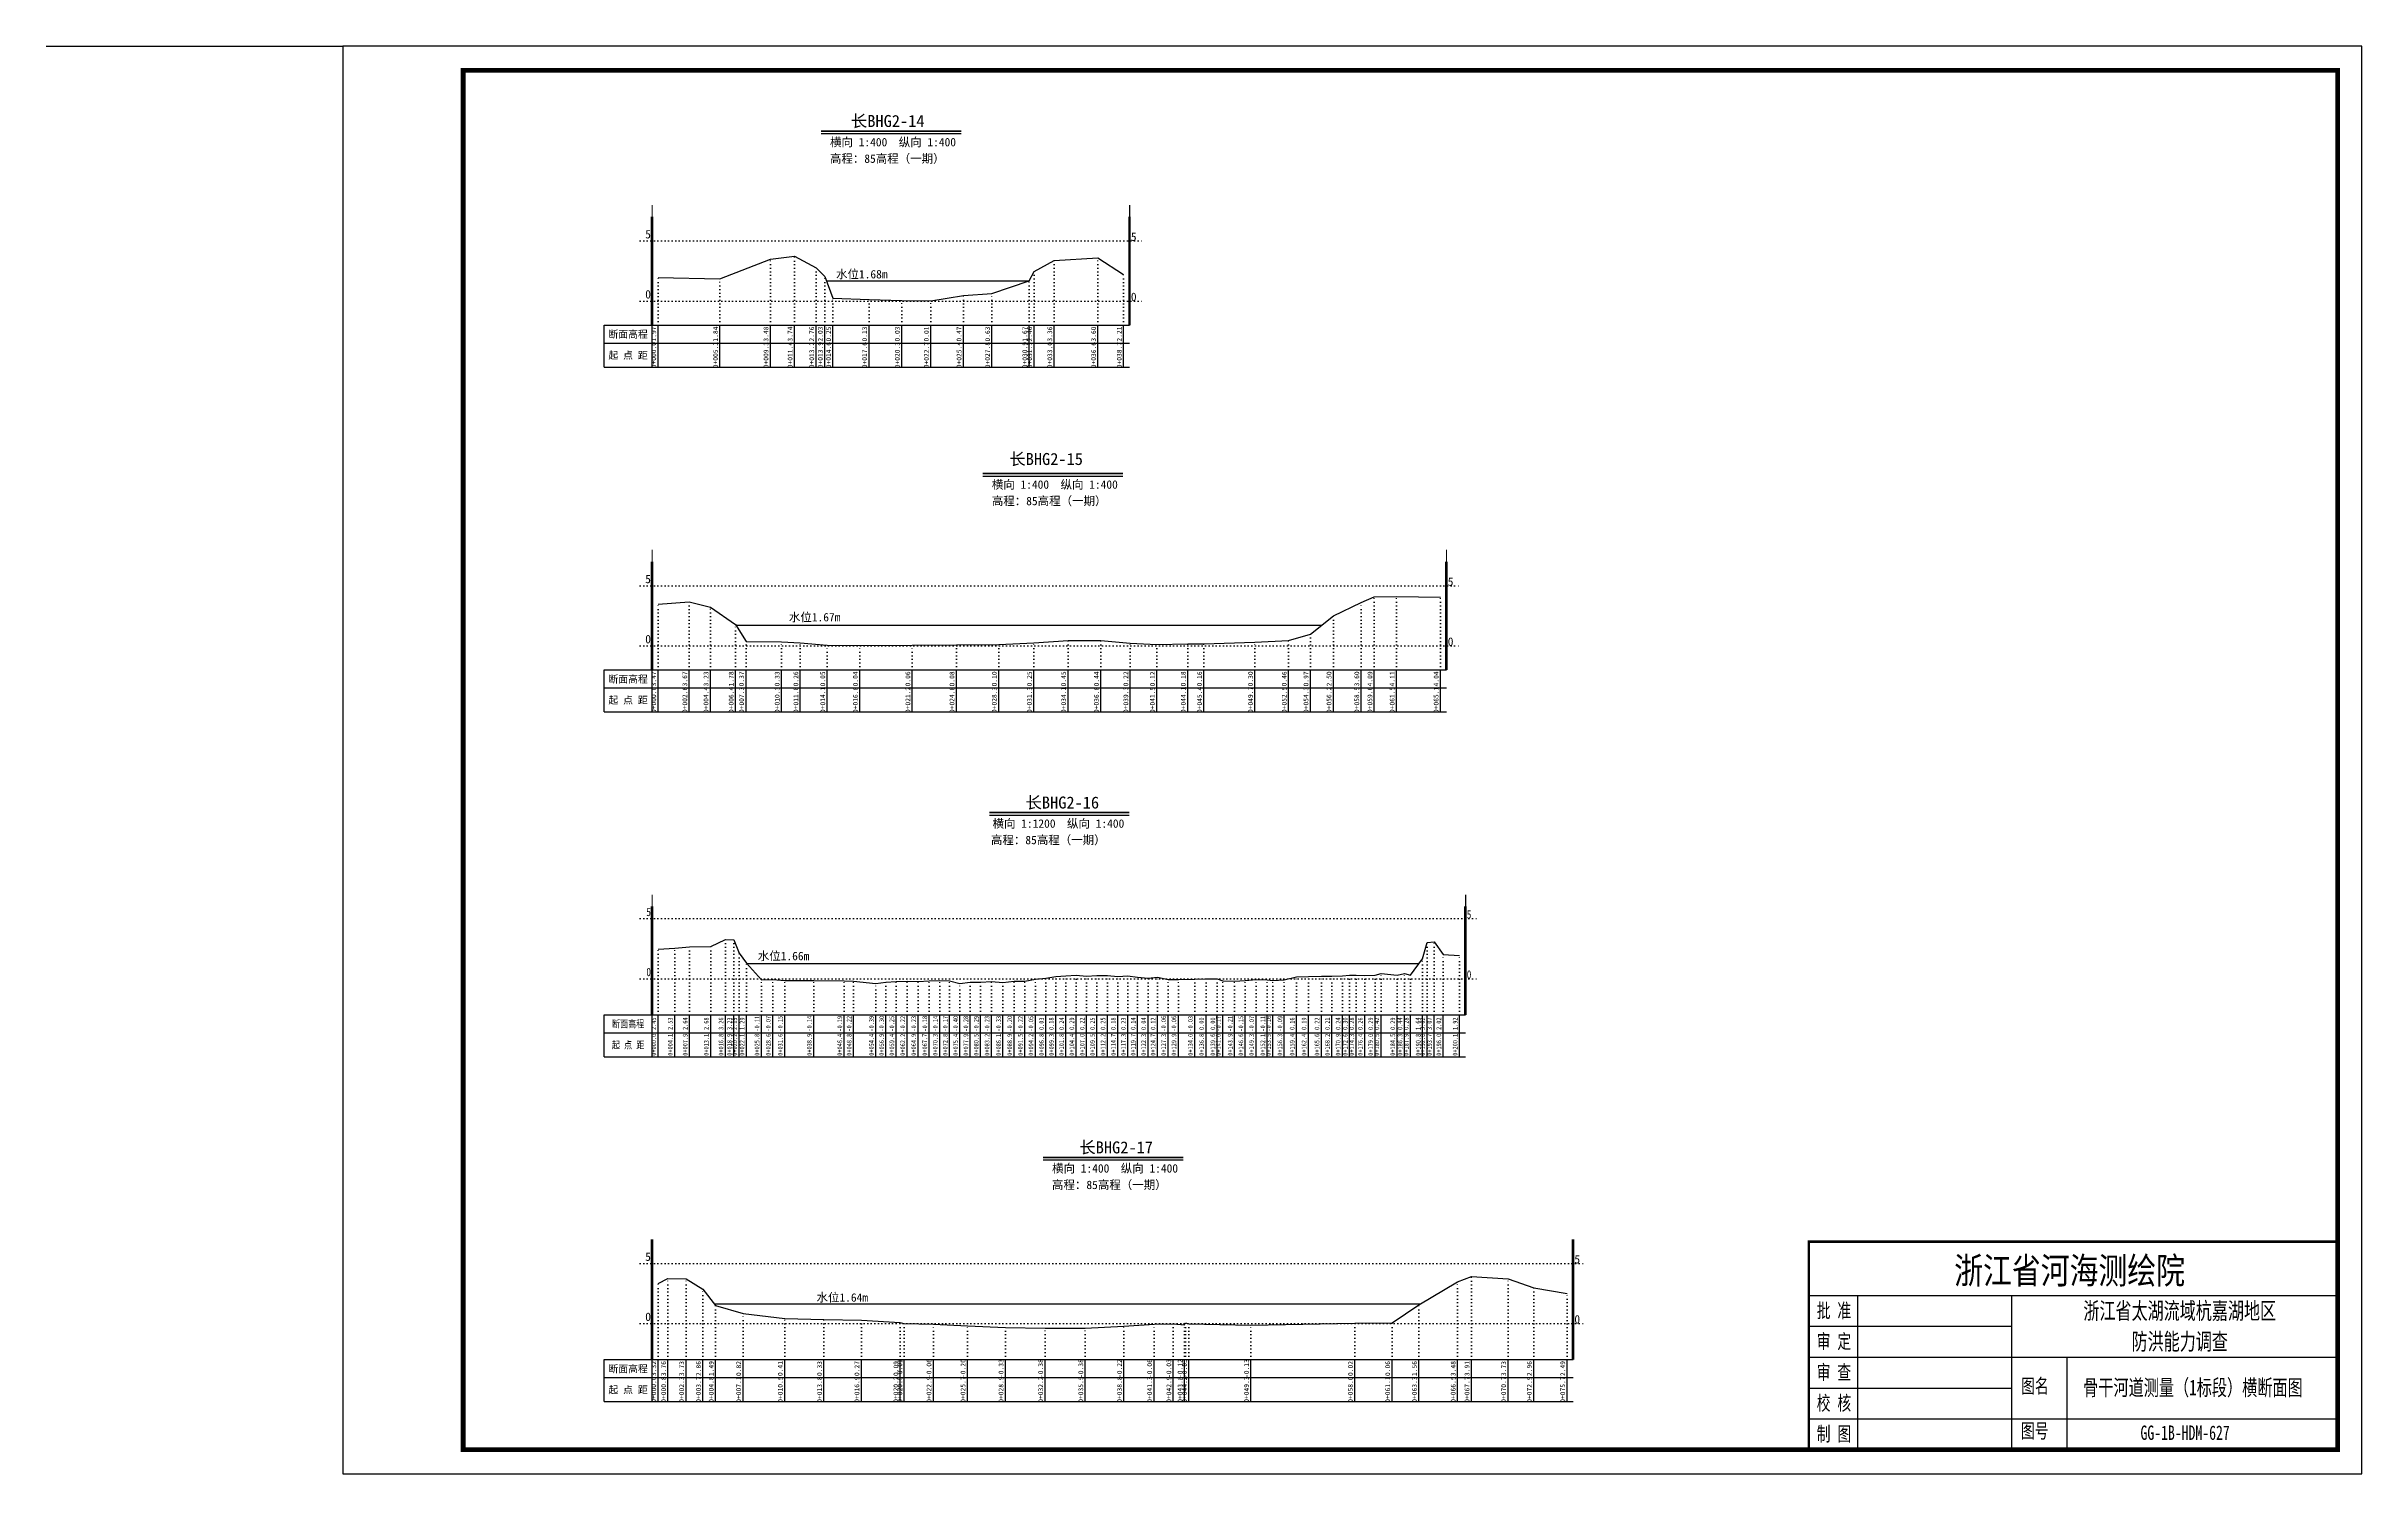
# Model space of a CAD drawing. Header units: millimetres. Extents: x 518104 to 523342, y 3371901 to 3372198.
# Drawn here: x 521414.7 to 521896.4, y 3371900.9 to 3372197.9 of the extents above; entities that cross this region are included whole.
import ezdxf
from ezdxf.enums import TextEntityAlignment as Align

# ---------------------------------------------------------------- set-up
doc = ezdxf.new("R2010")
doc.units = ezdxf.units.MM
doc.header["$LTSCALE"] = 0.4
doc.header["$MEASUREMENT"] = 0
doc.linetypes.add('X4', pattern=[1.6, 0, -1.6])
for name, color, linetype in [('DMX', 1, 'Continuous'), ('TEXT', 7, 'Continuous'), ('zdm1', 5, 'Continuous'), ('ZDMT5', 3, 'Continuous'), ('图框', 7, 'Continuous'), ('断面名称', 5, 'Continuous'), ('比例尺', 3, 'Continuous'), ('水位', 4, 'Continuous')]:
    doc.layers.add(name, color=color, linetype=linetype)
doc.styles.add('HDM', font='仿宋_GB2312.ttf')
doc.styles.add('tk2', font='SimSun.ttf', dxfattribs={"width": 0.8})
doc.styles.add('宋体', font='SimSun.ttf')

msp = doc.modelspace()

# ---------------------------------------------------------------- linework, layer by layer
at = {"linetype": 'Continuous'}
msp.add_lwpolyline([(521414.69, 3372197.87), (521476.41, 3372197.87)], dxfattribs=at)
at = {"lineweight": 100, "const_width": 0.5}
msp.add_lwpolyline([(521891.41, 3371949.15), (521781.41, 3371949.15), (521781.41, 3371905.87), (521891.41, 3371905.87), (521891.41, 3371949.15)], dxfattribs=at)
at = {"layer": 'DMX', "linetype": 'Continuous', "flags": 128}
for points in [[(521541.98, 3372149.8), (521554.83, 3372149.47), (521565.33, 3372153.57), (521570.36, 3372154.22), (521574.86, 3372151.77), (521576.63, 3372149.95), (521578.36, 3372145.5), (521585.86, 3372145.2), (521592.66, 3372144.95), (521598.71, 3372144.9), (521605.51, 3372146.05), (521611.43, 3372146.45), (521619.18, 3372149.05), (521620.21, 3372151.02), (521624.38, 3372153.27), (521633.48, 3372153.87), (521638.83, 3372150.4)], [(521541.98, 3372081.8), (521548.46, 3372082.3), (521552.86, 3372081.2), (521558.08, 3372077.57), (521560.26, 3372074.05), (521567.66, 3372073.95), (521571.56, 3372073.77), (521577.16, 3372073.25), (521583.93, 3372073.22), (521594.86, 3372073.27), (521604.03, 3372073.32), (521612.83, 3372073.37), (521620.16, 3372073.75), (521627.26, 3372074.25), (521634.08, 3372074.22), (521640.21, 3372073.67), (521645.73, 3372073.42), (521652.16, 3372073.57), (521655.53, 3372073.52), (521666.13, 3372073.87), (521673.16, 3372074.27), (521677.68, 3372075.55), (521682.48, 3372079.37), (521688.26, 3372082.12), (521690.98, 3372083.35), (521695.61, 3372083.4), (521704.76, 3372083.22)], [(521541.98, 3372010), (521545.42, 3372010.2), (521548.53, 3372010.47), (521552.92, 3372010.57), (521555.98, 3372012.02), (521557.74, 3372011.95), (521558.83, 3372009.2), (521560.36, 3372007.1), (521563.47, 3372003.6), (521565.82, 3372003.7), (521568.31, 3372003.5), (521574.36, 3372003.52), (521580.68, 3372003.4), (521582.63, 3372003.32), (521587.28, 3372002.9), (521589.38, 3372003.12), (521591.52, 3372003.25), (521593.78, 3372003.32), (521596.07, 3372003.3), (521598.38, 3372003.42), (521600.56, 3372003.52), (521602.63, 3372003.45), (521604.78, 3372002.87), (521606.92, 3372003.17), (521609.08, 3372003.15), (521611.33, 3372003.3), (521613.71, 3372003.05), (521616.03, 3372003.37), (521618.26, 3372003.32), (521620.46, 3372003.75), (521622.65, 3372003.95), (521624.73, 3372004.32), (521626.83, 3372004.47), (521628.97, 3372004.6), (521631.13, 3372004.42), (521633.27, 3372004.5), (521635.45, 3372004.5), (521637.6, 3372004.32), (521639.69, 3372004.45), (521641.73, 3372004.22), (521643.91, 3372003.97), (521645.88, 3372004.17), (521648.07, 3372003.72), (521650.21, 3372003.72), (521653.63, 3372003.8), (521655.97, 3372003.87), (521658.31, 3372003.87), (521659.45, 3372003.45), (521661.9, 3372003.35), (521664.13, 3372003.5), (521666.37, 3372003.7), (521668.71, 3372003.6), (521669.9, 3372003.47), (521672.25, 3372003.65), (521674.8, 3372004.27), (521677.28, 3372004.35), (521679.98, 3372004.42), (521682.15, 3372004.4), (521684.37, 3372004.47), (521685.84, 3372004.62), (521687.2, 3372004.57), (521688.98, 3372004.52), (521691.13, 3372004.6), (521692.42, 3372004.92), (521695.73, 3372004.6), (521697.24, 3372004.97), (521698.53, 3372004.57), (521701, 3372007.97), (521701.96, 3372011.42), (521703.4, 3372011.55), (521705.33, 3372008.92), (521708.72, 3372008.67)], [(521541.98, 3371940.42), (521544.03, 3371941.52), (521547.78, 3371941.45), (521551.28, 3371939.27), (521553.93, 3371935.85), (521559.66, 3371934.17), (521568.31, 3371933.15), (521576.48, 3371932.95), (521584.26, 3371932.8), (521592.36, 3371932.35), (521593.18, 3371932.1), (521599.26, 3371931.97), (521606.33, 3371931.62), (521614.23, 3371931.3), (521622.48, 3371931.17), (521630.83, 3371931.17), (521638.88, 3371931.57), (521645.16, 3371931.97), (521649.16, 3371932.05), (521651.48, 3371931.82), (521651.71, 3371932.27), (521652.41, 3371932.05), (521665.31, 3371931.8), (521686.93, 3371932.17), (521694.68, 3371932.27), (521700.26, 3371936.02), (521708.31, 3371940.82), (521711.18, 3371941.9), (521718.81, 3371941.45), (521724.16, 3371939.52), (521731.11, 3371938.35)]]:
    msp.add_lwpolyline(points, dxfattribs=at)
at = {"layer": 'TEXT', "color": 0}
for p, q in [((521781.41, 3371937.95, 0), (521891.41, 3371937.95, 0)), ((521791.49, 3371937.95, 0), (521791.49, 3371912.29, 0)), ((521823.58, 3371937.95, 0), (521823.58, 3371912.29, 0)), ((521781.41, 3371931.54, 0), (521823.58, 3371931.54, 0)), ((521781.41, 3371925.12, 0), (521823.58, 3371925.12, 0)), ((521823.58, 3371925.12, 0), (521891.41, 3371925.12, 0)), ((521835.06, 3371925.12, 0), (521835.06, 3371905.87, 0)), ((521781.41, 3371918.7, 0), (521823.58, 3371918.7, 0)), ((521781.41, 3371912.29, 0), (521891.41, 3371912.29, 0)), ((521791.49, 3371912.29, 0), (521791.49, 3371905.87, 0)), ((521823.58, 3371912.29, 0), (521823.58, 3371905.87, 0))]:
    msp.add_line(p, q, dxfattribs=at)
at = {"layer": 'zdm1', "linetype": 'Continuous'}
for p, q in [((521540.61, 3372139.87), (521540.61, 3372162.37)), ((521540.86, 3372139.87), (521540.86, 3372162.37)), ((521639.96, 3372139.87), (521639.96, 3372162.37)), ((521640.21, 3372139.87), (521640.21, 3372162.37)), ((521530.73, 3372131.12), (521530.73, 3372139.87)), ((521530.73, 3372139.87), (521541.98, 3372139.87)), ((521530.73, 3372136.12), (521640.08, 3372136.12)), ((521540.73, 3372131.12), (521540.73, 3372139.87)), ((521541.98, 3372139.87), (521640.08, 3372139.87)), ((521530.73, 3372131.12), (521640.08, 3372131.12)), ((521540.61, 3372068.12), (521540.61, 3372090.62)), ((521540.86, 3372068.12), (521540.86, 3372090.62)), ((521705.88, 3372068.12), (521705.88, 3372090.62)), ((521706.13, 3372068.12), (521706.13, 3372090.62)), ((521530.73, 3372059.37), (521530.73, 3372068.12)), ((521530.73, 3372068.12), (521541.98, 3372068.12)), ((521540.73, 3372059.37), (521540.73, 3372068.12)), ((521541.98, 3372068.12), (521706.01, 3372068.12)), ((521530.73, 3372064.37), (521706.01, 3372064.37)), ((521530.73, 3372059.37), (521706.01, 3372059.37)), ((521540.61, 3371996.37), (521540.61, 3372018.87)), ((521540.86, 3371996.37), (521540.86, 3372018.87)), ((521709.84, 3371996.37), (521709.84, 3372018.87)), ((521710.09, 3371996.37), (521710.09, 3372018.87)), ((521530.73, 3371996.37), (521541.98, 3371996.37)), ((521530.73, 3371987.62), (521530.73, 3371996.37)), ((521540.73, 3371987.62), (521540.73, 3371996.37)), ((521541.98, 3371996.37), (521709.97, 3371996.37)), ((521530.73, 3371992.62), (521709.97, 3371992.62)), ((521530.73, 3371987.62), (521608.91, 3371987.62)), ((521530.73, 3371987.62), (521709.97, 3371987.62)), ((521540.61, 3371924.62), (521540.61, 3371949.62)), ((521540.86, 3371924.62), (521540.86, 3371949.62)), ((521732.23, 3371924.62), (521732.23, 3371949.62)), ((521732.48, 3371924.62), (521732.48, 3371949.62)), ((521530.73, 3371915.87), (521530.73, 3371924.62)), ((521530.73, 3371924.62), (521541.98, 3371924.62)), ((521540.73, 3371915.87), (521540.73, 3371924.62)), ((521541.98, 3371924.62), (521732.36, 3371924.62)), ((521530.73, 3371920.87), (521732.36, 3371920.87)), ((521530.73, 3371915.87), (521614.38, 3371915.87)), ((521530.73, 3371915.87), (521732.36, 3371915.87))]:
    msp.add_line(p, q, dxfattribs=at)
at = {"layer": 'zdm1', "linetype": 'X4'}
for p, q in [((521538.23, 3372157.37), (521642.58, 3372157.37)), ((521538.23, 3372144.87), (521642.58, 3372144.87)), ((521538.23, 3372085.62), (521708.51, 3372085.62)), ((521538.23, 3372073.12), (521708.51, 3372073.12)), ((521538.23, 3372016.37), (521712.47, 3372016.37)), ((521538.23, 3372003.87), (521712.47, 3372003.87)), ((521538.23, 3371944.62), (521734.86, 3371944.62)), ((521538.23, 3371932.12), (521734.86, 3371932.12))]:
    msp.add_line(p, q, dxfattribs=at)
at = {"layer": 'zdm1', "linetype": 'Continuous', "flags": 128}
for points in [[(521540.73, 3372162.37, 0.25, 0.25, 0), (521540.73, 3372164.87, 0.25, 0.25, 0)], [(521640.08, 3372162.37, 0.25, 0.25, 0), (521640.08, 3372164.87, 0.25, 0.25, 0)], [(521540.73, 3372157.37, 0.25, 0.25, 0), (521540.73, 3372159.87, 0.25, 0.25, 0)], [(521640.08, 3372157.37, 0.25, 0.25, 0), (521640.08, 3372159.87, 0.25, 0.25, 0)], [(521540.73, 3372152.37, 0.25, 0.25, 0), (521540.73, 3372154.87, 0.25, 0.25, 0)], [(521640.08, 3372152.37, 0.25, 0.25, 0), (521640.08, 3372154.87, 0.25, 0.25, 0)], [(521540.73, 3372147.37, 0.25, 0.25, 0), (521540.73, 3372149.87, 0.25, 0.25, 0)], [(521640.08, 3372147.37, 0.25, 0.25, 0), (521640.08, 3372149.87, 0.25, 0.25, 0)], [(521540.73, 3372142.37, 0.25, 0.25, 0), (521540.73, 3372144.87, 0.25, 0.25, 0)], [(521640.08, 3372142.37, 0.25, 0.25, 0), (521640.08, 3372144.87, 0.25, 0.25, 0)], [(521540.73, 3372090.62, 0.25, 0.25, 0), (521540.73, 3372093.12, 0.25, 0.25, 0)], [(521706.01, 3372090.62, 0.25, 0.25, 0), (521706.01, 3372093.12, 0.25, 0.25, 0)], [(521540.73, 3372085.62, 0.25, 0.25, 0), (521540.73, 3372088.12, 0.25, 0.25, 0)], [(521706.01, 3372085.62, 0.25, 0.25, 0), (521706.01, 3372088.12, 0.25, 0.25, 0)], [(521540.73, 3372080.62, 0.25, 0.25, 0), (521540.73, 3372083.12, 0.25, 0.25, 0)], [(521706.01, 3372080.62, 0.25, 0.25, 0), (521706.01, 3372083.12, 0.25, 0.25, 0)], [(521540.73, 3372075.62, 0.25, 0.25, 0), (521540.73, 3372078.12, 0.25, 0.25, 0)], [(521706.01, 3372075.62, 0.25, 0.25, 0), (521706.01, 3372078.12, 0.25, 0.25, 0)], [(521540.73, 3372070.62, 0.25, 0.25, 0), (521540.73, 3372073.12, 0.25, 0.25, 0)], [(521706.01, 3372070.62, 0.25, 0.25, 0), (521706.01, 3372073.12, 0.25, 0.25, 0)], [(521540.73, 3372018.87, 0.25, 0.25, 0), (521540.73, 3372021.37, 0.25, 0.25, 0)], [(521709.97, 3372018.87, 0.25, 0.25, 0), (521709.97, 3372021.37, 0.25, 0.25, 0)], [(521540.73, 3372013.87, 0.25, 0.25, 0), (521540.73, 3372016.37, 0.25, 0.25, 0)], [(521709.97, 3372013.87, 0.25, 0.25, 0), (521709.97, 3372016.37, 0.25, 0.25, 0)], [(521540.73, 3372008.87, 0.25, 0.25, 0), (521540.73, 3372011.37, 0.25, 0.25, 0)], [(521709.97, 3372008.87, 0.25, 0.25, 0), (521709.97, 3372011.37, 0.25, 0.25, 0)], [(521540.73, 3372003.87, 0.25, 0.25, 0), (521540.73, 3372006.37, 0.25, 0.25, 0)], [(521709.97, 3372003.87, 0.25, 0.25, 0), (521709.97, 3372006.37, 0.25, 0.25, 0)], [(521540.73, 3371998.87, 0.25, 0.25, 0), (521540.73, 3372001.37, 0.25, 0.25, 0)], [(521709.97, 3371998.87, 0.25, 0.25, 0), (521709.97, 3372001.37, 0.25, 0.25, 0)], [(521540.73, 3371947.12, 0.25, 0.25, 0), (521540.73, 3371949.62, 0.25, 0.25, 0)], [(521732.36, 3371947.12, 0.25, 0.25, 0), (521732.36, 3371949.62, 0.25, 0.25, 0)], [(521540.73, 3371942.12, 0.25, 0.25, 0), (521540.73, 3371944.62, 0.25, 0.25, 0)], [(521732.36, 3371942.12, 0.25, 0.25, 0), (521732.36, 3371944.62, 0.25, 0.25, 0)], [(521540.73, 3371937.12, 0.25, 0.25, 0), (521540.73, 3371939.62, 0.25, 0.25, 0)], [(521732.36, 3371937.12, 0.25, 0.25, 0), (521732.36, 3371939.62, 0.25, 0.25, 0)], [(521540.73, 3371932.12, 0.25, 0.25, 0), (521540.73, 3371934.62, 0.25, 0.25, 0)], [(521732.36, 3371932.12, 0.25, 0.25, 0), (521732.36, 3371934.62, 0.25, 0.25, 0)], [(521540.73, 3371927.12, 0.25, 0.25, 0), (521540.73, 3371929.62, 0.25, 0.25, 0)], [(521732.36, 3371927.12, 0.25, 0.25, 0), (521732.36, 3371929.62, 0.25, 0.25, 0)]]:
    msp.add_lwpolyline(points, format="xyseb", dxfattribs=at)
at = {"layer": 'ZDMT5', "linetype": 'X4'}
for p, q in [((521541.98, 3372139.87), (521541.98, 3372149.8)), ((521565.33, 3372139.87), (521565.33, 3372153.57)), ((521570.36, 3372139.87), (521570.36, 3372154.22)), ((521574.86, 3372139.87), (521574.86, 3372151.77)), ((521576.63, 3372139.87), (521576.63, 3372149.95)), ((521620.21, 3372139.87), (521620.21, 3372151.02)), ((521624.38, 3372139.87), (521624.38, 3372153.27)), ((521633.48, 3372139.87), (521633.48, 3372153.87)), ((521638.83, 3372139.87), (521638.83, 3372150.4)), ((521554.83, 3372139.87), (521554.83, 3372149.47)), ((521578.36, 3372139.87), (521578.36, 3372145.5)), ((521585.86, 3372139.87), (521585.86, 3372145.2)), ((521592.66, 3372139.87), (521592.66, 3372144.95)), ((521598.71, 3372139.87), (521598.71, 3372144.9)), ((521605.51, 3372139.87), (521605.51, 3372146.05)), ((521611.43, 3372139.87), (521611.43, 3372146.45)), ((521619.18, 3372139.87), (521619.18, 3372149.05)), ((521548.46, 3372068.12), (521548.46, 3372082.3)), ((521688.26, 3372068.12), (521688.26, 3372082.12)), ((521690.98, 3372068.12), (521690.98, 3372083.35)), ((521695.61, 3372068.12), (521695.61, 3372083.4)), ((521704.76, 3372068.12), (521704.76, 3372083.22)), ((521541.98, 3372068.12), (521541.98, 3372081.8)), ((521552.86, 3372068.12), (521552.86, 3372081.2)), ((521558.08, 3372068.12), (521558.08, 3372077.57)), ((521682.48, 3372068.12), (521682.48, 3372079.37)), ((521560.26, 3372068.12), (521560.26, 3372074.05)), ((521567.66, 3372068.12), (521567.66, 3372073.95)), ((521571.56, 3372068.12), (521571.56, 3372073.77)), ((521577.16, 3372068.12), (521577.16, 3372073.25)), ((521583.93, 3372068.12), (521583.93, 3372073.22)), ((521594.86, 3372068.12), (521594.86, 3372073.27)), ((521604.03, 3372068.12), (521604.03, 3372073.32)), ((521612.83, 3372068.12), (521612.83, 3372073.37)), ((521620.16, 3372068.12), (521620.16, 3372073.75)), ((521627.26, 3372068.12), (521627.26, 3372074.25)), ((521634.08, 3372068.12), (521634.08, 3372074.22)), ((521640.21, 3372068.12), (521640.21, 3372073.67)), ((521645.73, 3372068.12), (521645.73, 3372073.42)), ((521652.16, 3372068.12), (521652.16, 3372073.57)), ((521655.53, 3372068.12), (521655.53, 3372073.52)), ((521666.13, 3372068.12), (521666.13, 3372073.87)), ((521673.16, 3372068.12), (521673.16, 3372074.27)), ((521677.68, 3372068.12), (521677.68, 3372075.55)), ((521541.98, 3371996.37), (521541.98, 3372010)), ((521545.42, 3371996.37), (521545.42, 3372010.2)), ((521548.53, 3371996.37), (521548.53, 3372010.47)), ((521552.92, 3371996.37), (521552.92, 3372010.57)), ((521555.98, 3371996.37), (521555.98, 3372012.02)), ((521557.74, 3371996.37), (521557.74, 3372011.95)), ((521701.96, 3371996.37), (521701.96, 3372011.42)), ((521703.4, 3371996.37), (521703.4, 3372011.55)), ((521558.83, 3371996.37), (521558.83, 3372009.2)), ((521560.36, 3371996.37), (521560.36, 3372007.1)), ((521701, 3371996.37), (521701, 3372007.97)), ((521705.33, 3371996.37), (521705.33, 3372008.92)), ((521708.72, 3371996.37), (521708.72, 3372008.67)), ((521563.47, 3371996.37), (521563.47, 3372003.6)), ((521565.82, 3371996.37), (521565.82, 3372003.7)), ((521568.31, 3371996.37), (521568.31, 3372003.5)), ((521574.36, 3371996.37), (521574.36, 3372003.52)), ((521580.68, 3371996.37), (521580.68, 3372003.4)), ((521582.63, 3371996.37), (521582.63, 3372003.32)), ((521587.28, 3371996.37), (521587.28, 3372002.9)), ((521589.38, 3371996.37), (521589.38, 3372003.12)), ((521591.52, 3371996.37), (521591.52, 3372003.25)), ((521593.78, 3371996.37), (521593.78, 3372003.32)), ((521596.07, 3371996.37), (521596.07, 3372003.3)), ((521598.38, 3371996.37), (521598.38, 3372003.42)), ((521600.56, 3371996.37), (521600.56, 3372003.52)), ((521602.63, 3371996.37), (521602.63, 3372003.45)), ((521604.78, 3371996.37), (521604.78, 3372002.87)), ((521606.92, 3371996.37), (521606.92, 3372003.17)), ((521609.08, 3371996.37), (521609.08, 3372003.15)), ((521611.33, 3371996.37), (521611.33, 3372003.3)), ((521613.71, 3371996.37), (521613.71, 3372003.05)), ((521616.03, 3371996.37), (521616.03, 3372003.37)), ((521618.26, 3371996.37), (521618.26, 3372003.32)), ((521620.46, 3371996.37), (521620.46, 3372003.75)), ((521622.65, 3371996.37), (521622.65, 3372003.95)), ((521624.73, 3371996.37), (521624.73, 3372004.32)), ((521626.83, 3371996.37), (521626.83, 3372004.47)), ((521628.97, 3371996.37), (521628.97, 3372004.6)), ((521631.13, 3371996.37), (521631.13, 3372004.42)), ((521633.27, 3371996.37), (521633.27, 3372004.5)), ((521635.45, 3371996.37), (521635.45, 3372004.5)), ((521637.6, 3371996.37), (521637.6, 3372004.32)), ((521639.69, 3371996.37), (521639.69, 3372004.45)), ((521641.73, 3371996.37), (521641.73, 3372004.22)), ((521643.91, 3371996.37), (521643.91, 3372003.97)), ((521645.88, 3371996.37), (521645.88, 3372004.17)), ((521648.07, 3371996.37), (521648.07, 3372003.72)), ((521650.21, 3371996.37), (521650.21, 3372003.72)), ((521653.63, 3371996.37), (521653.63, 3372003.8)), ((521655.97, 3371996.37), (521655.97, 3372003.87)), ((521658.31, 3371996.37), (521658.31, 3372003.87)), ((521659.45, 3371996.37), (521659.45, 3372003.45)), ((521661.9, 3371996.37), (521661.9, 3372003.35)), ((521664.13, 3371996.37), (521664.13, 3372003.5)), ((521666.37, 3371996.37), (521666.37, 3372003.7)), ((521668.71, 3371996.37), (521668.71, 3372003.6)), ((521669.9, 3371996.37), (521669.9, 3372003.47)), ((521672.25, 3371996.37), (521672.25, 3372003.65)), ((521674.8, 3371996.37), (521674.8, 3372004.27)), ((521677.28, 3371996.37), (521677.28, 3372004.35)), ((521679.98, 3371996.37), (521679.98, 3372004.42)), ((521682.15, 3371996.37), (521682.15, 3372004.4)), ((521684.37, 3371996.37), (521684.37, 3372004.47)), ((521685.84, 3371996.37), (521685.84, 3372004.62)), ((521687.2, 3371996.37), (521687.2, 3372004.57)), ((521688.98, 3371996.37), (521688.98, 3372004.52)), ((521691.13, 3371996.37), (521691.13, 3372004.6)), ((521692.42, 3371996.37), (521692.42, 3372004.92)), ((521695.73, 3371996.37), (521695.73, 3372004.6)), ((521697.24, 3371996.37), (521697.24, 3372004.97)), ((521698.53, 3371996.37), (521698.53, 3372004.57)), ((521541.98, 3371924.62), (521541.98, 3371940.42)), ((521544.03, 3371924.62), (521544.03, 3371941.52)), ((521547.78, 3371924.62), (521547.78, 3371941.45)), ((521551.28, 3371924.62), (521551.28, 3371939.27)), ((521708.31, 3371924.62), (521708.31, 3371940.82)), ((521711.18, 3371924.62), (521711.18, 3371941.9)), ((521718.81, 3371924.62), (521718.81, 3371941.45)), ((521724.16, 3371924.62), (521724.16, 3371939.52)), ((521731.11, 3371924.62), (521731.11, 3371938.35)), ((521553.93, 3371924.62), (521553.93, 3371935.85)), ((521559.66, 3371924.62), (521559.66, 3371934.17)), ((521568.31, 3371924.62), (521568.31, 3371933.15)), ((521576.48, 3371924.62), (521576.48, 3371932.95)), ((521584.26, 3371924.62), (521584.26, 3371932.8)), ((521700.26, 3371924.62), (521700.26, 3371936.02)), ((521592.36, 3371924.62), (521592.36, 3371932.35)), ((521593.18, 3371924.62), (521593.18, 3371932.1)), ((521599.26, 3371924.62), (521599.26, 3371931.97)), ((521606.33, 3371924.62), (521606.33, 3371931.62)), ((521614.23, 3371924.62), (521614.23, 3371931.3)), ((521622.48, 3371924.62), (521622.48, 3371931.17)), ((521630.83, 3371924.62), (521630.83, 3371931.17)), ((521638.88, 3371924.62), (521638.88, 3371931.57)), ((521645.16, 3371924.62), (521645.16, 3371931.97)), ((521649.16, 3371924.62), (521649.16, 3371932.05)), ((521651.48, 3371924.62), (521651.48, 3371931.82)), ((521651.71, 3371924.62), (521651.71, 3371932.27)), ((521652.41, 3371924.62), (521652.41, 3371932.05)), ((521665.31, 3371924.62), (521665.31, 3371931.8)), ((521686.93, 3371924.62), (521686.93, 3371932.17)), ((521694.68, 3371924.62), (521694.68, 3371932.27))]:
    msp.add_line(p, q, dxfattribs=at)
at = {"layer": 'ZDMT5', "linetype": 'Continuous'}
for p, q in [((521541.98, 3372131.12), (521541.98, 3372139.87)), ((521554.83, 3372131.12), (521554.83, 3372139.87)), ((521565.33, 3372131.12), (521565.33, 3372139.87)), ((521570.36, 3372131.12), (521570.36, 3372139.87)), ((521574.86, 3372131.12), (521574.86, 3372139.87)), ((521576.63, 3372131.12), (521576.63, 3372139.87)), ((521578.36, 3372131.12), (521578.36, 3372139.87)), ((521585.86, 3372131.12), (521585.86, 3372139.87)), ((521592.66, 3372131.12), (521592.66, 3372139.87)), ((521598.71, 3372131.12), (521598.71, 3372139.87)), ((521605.51, 3372131.12), (521605.51, 3372139.87)), ((521611.43, 3372131.12), (521611.43, 3372139.87)), ((521619.18, 3372131.12), (521619.18, 3372139.87)), ((521620.21, 3372131.12), (521620.21, 3372139.87)), ((521624.38, 3372131.12), (521624.38, 3372139.87)), ((521633.48, 3372131.12), (521633.48, 3372139.87)), ((521638.83, 3372131.12), (521638.83, 3372139.87)), ((521541.98, 3372059.37), (521541.98, 3372068.12)), ((521548.46, 3372059.37), (521548.46, 3372068.12)), ((521552.86, 3372059.37), (521552.86, 3372068.12)), ((521558.08, 3372059.37), (521558.08, 3372068.12)), ((521560.26, 3372059.37), (521560.26, 3372068.12)), ((521567.66, 3372059.37), (521567.66, 3372068.12)), ((521571.56, 3372059.37), (521571.56, 3372068.12)), ((521577.16, 3372059.37), (521577.16, 3372068.12)), ((521583.93, 3372059.37), (521583.93, 3372068.12)), ((521594.86, 3372059.37), (521594.86, 3372068.12)), ((521604.03, 3372059.37), (521604.03, 3372068.12)), ((521612.83, 3372059.37), (521612.83, 3372068.12)), ((521620.16, 3372059.37), (521620.16, 3372068.12)), ((521627.26, 3372059.37), (521627.26, 3372068.12)), ((521634.08, 3372059.37), (521634.08, 3372068.12)), ((521640.21, 3372059.37), (521640.21, 3372068.12)), ((521645.73, 3372059.37), (521645.73, 3372068.12)), ((521652.16, 3372059.37), (521652.16, 3372068.12)), ((521655.53, 3372059.37), (521655.53, 3372068.12)), ((521666.13, 3372059.37), (521666.13, 3372068.12)), ((521673.16, 3372059.37), (521673.16, 3372068.12)), ((521677.68, 3372059.37), (521677.68, 3372068.12)), ((521682.48, 3372059.37), (521682.48, 3372068.12)), ((521688.26, 3372059.37), (521688.26, 3372068.12)), ((521690.98, 3372059.37), (521690.98, 3372068.12)), ((521695.61, 3372059.37), (521695.61, 3372068.12)), ((521704.76, 3372059.37), (521704.76, 3372068.12)), ((521541.98, 3371987.62), (521541.98, 3371996.37)), ((521545.42, 3371987.62), (521545.42, 3371996.37)), ((521548.53, 3371987.62), (521548.53, 3371996.37)), ((521552.92, 3371987.62), (521552.92, 3371996.37)), ((521555.98, 3371987.62), (521555.98, 3371996.37)), ((521557.74, 3371987.62), (521557.74, 3371996.37)), ((521558.83, 3371987.62), (521558.83, 3371996.37)), ((521560.36, 3371987.62), (521560.36, 3371996.37)), ((521563.47, 3371987.62), (521563.47, 3371996.37)), ((521565.82, 3371987.62), (521565.82, 3371996.37)), ((521568.31, 3371987.62), (521568.31, 3371996.37)), ((521574.36, 3371987.62), (521574.36, 3371996.37)), ((521580.68, 3371987.62), (521580.68, 3371996.37)), ((521582.63, 3371987.62), (521582.63, 3371996.37)), ((521587.28, 3371987.62), (521587.28, 3371996.37)), ((521589.38, 3371987.62), (521589.38, 3371996.37)), ((521591.52, 3371987.62), (521591.52, 3371996.37)), ((521593.78, 3371987.62), (521593.78, 3371996.37)), ((521596.07, 3371987.62), (521596.07, 3371996.37)), ((521598.38, 3371987.62), (521598.38, 3371996.37)), ((521600.56, 3371987.62), (521600.56, 3371996.37)), ((521602.63, 3371987.62), (521602.63, 3371996.37)), ((521604.78, 3371987.62), (521604.78, 3371996.37)), ((521606.92, 3371987.62), (521606.92, 3371996.37)), ((521609.08, 3371987.62), (521609.08, 3371996.37)), ((521611.33, 3371987.62), (521611.33, 3371996.37)), ((521613.71, 3371987.62), (521613.71, 3371996.37)), ((521616.03, 3371987.62), (521616.03, 3371996.37)), ((521618.26, 3371987.62), (521618.26, 3371996.37)), ((521620.46, 3371987.62), (521620.46, 3371996.37)), ((521622.65, 3371987.62), (521622.65, 3371996.37)), ((521624.73, 3371987.62), (521624.73, 3371996.37)), ((521626.83, 3371987.62), (521626.83, 3371996.37)), ((521628.97, 3371987.62), (521628.97, 3371996.37)), ((521631.13, 3371987.62), (521631.13, 3371996.37)), ((521633.27, 3371987.62), (521633.27, 3371996.37)), ((521635.45, 3371987.62), (521635.45, 3371996.37)), ((521637.6, 3371987.62), (521637.6, 3371996.37)), ((521639.69, 3371987.62), (521639.69, 3371996.37)), ((521641.73, 3371987.62), (521641.73, 3371996.37)), ((521643.91, 3371987.62), (521643.91, 3371996.37)), ((521645.88, 3371987.62), (521645.88, 3371996.37)), ((521648.07, 3371987.62), (521648.07, 3371996.37)), ((521650.21, 3371987.62), (521650.21, 3371996.37)), ((521653.63, 3371987.62), (521653.63, 3371996.37)), ((521655.97, 3371987.62), (521655.97, 3371996.37)), ((521658.31, 3371987.62), (521658.31, 3371996.37)), ((521659.45, 3371987.62), (521659.45, 3371996.37)), ((521661.9, 3371987.62), (521661.9, 3371996.37)), ((521664.13, 3371987.62), (521664.13, 3371996.37)), ((521666.37, 3371987.62), (521666.37, 3371996.37)), ((521668.71, 3371987.62), (521668.71, 3371996.37)), ((521669.9, 3371987.62), (521669.9, 3371996.37)), ((521672.25, 3371987.62), (521672.25, 3371996.37)), ((521674.8, 3371987.62), (521674.8, 3371996.37)), ((521677.28, 3371987.62), (521677.28, 3371996.37)), ((521679.98, 3371987.62), (521679.98, 3371996.37)), ((521682.15, 3371987.62), (521682.15, 3371996.37)), ((521684.37, 3371987.62), (521684.37, 3371996.37)), ((521685.84, 3371987.62), (521685.84, 3371996.37)), ((521687.2, 3371987.62), (521687.2, 3371996.37)), ((521688.98, 3371987.62), (521688.98, 3371996.37)), ((521691.13, 3371987.62), (521691.13, 3371996.37)), ((521692.42, 3371987.62), (521692.42, 3371996.37)), ((521695.73, 3371987.62), (521695.73, 3371996.37)), ((521697.24, 3371987.62), (521697.24, 3371996.37)), ((521698.53, 3371987.62), (521698.53, 3371996.37)), ((521701, 3371987.62), (521701, 3371996.37)), ((521701.96, 3371987.62), (521701.96, 3371996.37)), ((521703.4, 3371987.62), (521703.4, 3371996.37)), ((521705.33, 3371987.62), (521705.33, 3371996.37)), ((521708.72, 3371987.62), (521708.72, 3371996.37)), ((521541.98, 3371915.87), (521541.98, 3371924.62)), ((521544.03, 3371915.87), (521544.03, 3371924.62)), ((521547.78, 3371915.87), (521547.78, 3371924.62)), ((521551.28, 3371915.87), (521551.28, 3371924.62)), ((521553.93, 3371915.87), (521553.93, 3371924.62)), ((521559.66, 3371915.87), (521559.66, 3371924.62)), ((521568.31, 3371915.87), (521568.31, 3371924.62)), ((521576.48, 3371915.87), (521576.48, 3371924.62)), ((521584.26, 3371915.87), (521584.26, 3371924.62)), ((521592.36, 3371915.87), (521592.36, 3371924.62)), ((521593.18, 3371915.87), (521593.18, 3371924.62)), ((521599.26, 3371915.87), (521599.26, 3371924.62)), ((521606.33, 3371915.87), (521606.33, 3371924.62)), ((521614.23, 3371915.87), (521614.23, 3371924.62)), ((521622.48, 3371915.87), (521622.48, 3371924.62)), ((521630.83, 3371915.87), (521630.83, 3371924.62)), ((521638.88, 3371915.87), (521638.88, 3371924.62)), ((521645.16, 3371915.87), (521645.16, 3371924.62)), ((521649.16, 3371915.87), (521649.16, 3371924.62)), ((521651.48, 3371915.87), (521651.48, 3371924.62)), ((521652.41, 3371915.87), (521652.41, 3371924.62)), ((521665.31, 3371915.87), (521665.31, 3371924.62)), ((521686.93, 3371915.87), (521686.93, 3371924.62)), ((521694.68, 3371915.87), (521694.68, 3371924.62)), ((521700.26, 3371915.87), (521700.26, 3371924.62)), ((521708.31, 3371915.87), (521708.31, 3371924.62)), ((521711.18, 3371915.87), (521711.18, 3371924.62)), ((521718.81, 3371915.87), (521718.81, 3371924.62)), ((521724.16, 3371915.87), (521724.16, 3371924.62)), ((521731.11, 3371915.87), (521731.11, 3371924.62))]:
    msp.add_line(p, q, dxfattribs=at)
at = {"layer": '图框', "flags": 128}
msp.add_lwpolyline([(521476.41, 3371900.87), (521896.41, 3371900.87), (521896.41, 3372197.87), (521476.41, 3372197.87)], close=True, dxfattribs=at)
at = {"layer": '图框', "const_width": 1, "flags": 128}
msp.add_lwpolyline([(521501.41, 3371905.87), (521891.41, 3371905.87), (521891.41, 3372192.87), (521501.41, 3372192.87)], close=True, dxfattribs=at)
at = {"layer": '比例尺', "color": 3, "linetype": 'Continuous', "lineweight": 40}
for p, q in [((521575.88, 3372180.2), (521605, 3372180.2)), ((521609.55, 3372108.96), (521638.68, 3372108.96)), ((521610.89, 3372038.42), (521640.01, 3372038.42)), ((521622.08, 3371966.67), (521651.21, 3371966.67))]:
    msp.add_line(p, q, dxfattribs=at)
at = {"layer": '比例尺', "color": 3, "linetype": 'Continuous'}
for p, q in [((521575.88, 3372179.7), (521605, 3372179.7)), ((521609.55, 3372108.46), (521638.68, 3372108.46)), ((521610.89, 3372037.92), (521640.01, 3372037.92)), ((521622.08, 3371966.17), (521651.21, 3371966.17))]:
    msp.add_line(p, q, dxfattribs=at)
at = {"layer": '水位', "color": 6, "linetype": 'Continuous', "flags": 128}
for points in [[(521576.99, 3372149.04), (521619.17, 3372149.04)], [(521558.15, 3372077.46), (521680.09, 3372077.46)], [(521560.41, 3372007.04), (521700.32, 3372007.04)], [(521553.67, 3371936.19), (521700.54, 3371936.19)]]:
    msp.add_lwpolyline(points, dxfattribs=at)

# ---------------------------------------------------------------- texts
at = {"layer": 'TEXT', "color": 7, "ltscale": 8, "style": 'tk2'}
for tag, p, s, height, width in [('浙江省河海测绘院', (521811.63, 3371940.39, 0), '（单位名称）', 5.5, 0.8), ('批 准', (521783.03, 3371933.32, 0), '批准', 3, 0.7), ('审 定', (521783.03, 3371926.91, 0), '审定', 3, 0.7), ('审 查', (521783.03, 3371920.49, 0), '审 查', 3, 0.7), ('图名', (521825.56, 3371917.62, 0), '审查', 3, 0.7), ('校 核', (521783.03, 3371914.07, 0), '校 核', 3, 0.7), ('制 图', (521783.03, 3371907.66, 0), '制 图', 3, 0.7), ('图号', (521825.52, 3371908.29, 0), '图号', 3, 0.7)]:
    msp.add_attdef(tag, p, s, height=height, dxfattribs=dict(at, width=width))
at = {"layer": 'TEXT', "color": 0, "style": 'tk2', "width": 0.7}
for tag, text, height, p in [('浙江省太湖流域杭嘉湖地区', '浙江省太湖流域杭嘉湖地区', 3.5, (521858.55, 3371934.77, -206.67)), ('防洪能力调查', '防洪能力调查', 3.5, (521858.55, 3371928.38, -206.67)), ('骨干河道测量（1标段）横断面图', '骨干河道测量（1标段）横断面图', 3.3, (521861.3, 3371918.8, -206.67)), ('GG-1B-HDM-627', 'GG-1B-HDM-001', 3, (521859.67, 3371909.4, -206.67))]:
    msp.add_attdef(tag, text=text, height=height, dxfattribs=at).set_placement(p, align=Align.MIDDLE_CENTER)
at = {"layer": 'zdm1', "linetype": 'Continuous', "style": 'HDM'}
for s, p in [('5', (521540.48, 3372157.37)), ('0', (521540.48, 3372144.87)), ('5', (521540.48, 3372085.62)), ('0', (521540.48, 3372073.12)), ('5', (521540.48, 3371944.62)), ('0', (521540.48, 3371932.12))]:
    msp.add_text(s, height=1.75, dxfattribs=at).set_placement(p, align=Align.BOTTOM_RIGHT)
for s, p in [('5', (521640.33, 3372157.37)), ('0', (521640.33, 3372144.87)), ('5', (521706.26, 3372085.62)), ('0', (521706.26, 3372073.12)), ('5', (521732.61, 3371944.62)), ('0', (521732.61, 3371932.12))]:
    msp.add_text(s, height=1.75, dxfattribs=at).set_placement(p)
for s, p in [('断面高程', (521535.73, 3372138)), ('起 点 距', (521535.73, 3372133.62)), ('起 点 距', (521535.73, 3372061.87)), ('断面高程', (521535.73, 3372066.25)), ('断面高程', (521535.73, 3371922.75)), ('起 点 距', (521535.73, 3371918.37))]:
    msp.add_text(s, height=1.5, dxfattribs=at).set_placement(p, align=Align.MIDDLE)
at = {"layer": 'zdm1', "linetype": 'Continuous', "style": 'HDM', "width": 0.8}
for s, p in [('5', (521540.48, 3372016.37)), ('0', (521540.48, 3372003.87))]:
    msp.add_text(s, height=1.75, dxfattribs=at).set_placement(p, align=Align.BOTTOM_RIGHT)
for s, p in [('5', (521710.22, 3372016.37)), ('0', (521710.22, 3372003.87))]:
    msp.add_text(s, height=1.75, dxfattribs=at).set_placement(p)
for s, p in [('断面高程', (521535.73, 3371994.5)), ('起 点 距', (521535.73, 3371990.12))]:
    msp.add_text(s, height=1.5, dxfattribs=at).set_placement(p, align=Align.MIDDLE)
at = {"layer": 'ZDMT5', "linetype": 'Continuous', "style": 'HDM'}
for s, p in [('1.97', (521541.86, 3372138)), ('0+000.0', (521541.86, 3372133.62)), ('1.84', (521554.71, 3372138)), ('0+005.1', (521554.71, 3372133.62)), ('3.48', (521565.21, 3372138)), ('0+009.3', (521565.21, 3372133.62)), ('3.74', (521570.23, 3372138)), ('0+011.4', (521570.23, 3372133.62)), ('2.76', (521574.73, 3372138)), ('0+013.2', (521574.73, 3372133.62)), ('2.03', (521576.51, 3372138)), ('0+013.9', (521576.51, 3372133.62)), ('0.25', (521578.23, 3372138)), ('0+014.6', (521578.23, 3372133.62)), ('0.13', (521585.73, 3372138)), ('0+017.6', (521585.73, 3372133.62)), ('0.03', (521592.53, 3372138)), ('0+020.3', (521592.53, 3372133.62)), ('0.01', (521598.58, 3372138)), ('0+022.7', (521598.58, 3372133.62)), ('0.47', (521605.38, 3372138)), ('0+025.4', (521605.38, 3372133.62)), ('0.63', (521611.31, 3372138)), ('0+027.8', (521611.31, 3372133.62)), ('1.67', (521619.06, 3372138)), ('0+030.9', (521619.06, 3372133.62)), ('2.46', (521620.08, 3372138)), ('0+031.3', (521620.08, 3372133.62)), ('3.36', (521624.26, 3372138)), ('0+033.0', (521624.26, 3372133.62)), ('3.60', (521633.36, 3372138)), ('0+036.6', (521633.36, 3372133.62)), ('2.21', (521638.71, 3372138)), ('0+038.7', (521638.71, 3372133.62)), ('3.47', (521541.86, 3372066.25)), ('0+000.0', (521541.86, 3372061.87)), ('3.67', (521548.33, 3372066.25)), ('0+002.6', (521548.33, 3372061.87)), ('3.23', (521552.73, 3372066.25)), ('0+004.4', (521552.73, 3372061.87)), ('1.78', (521557.96, 3372066.25)), ('0+006.4', (521557.96, 3372061.87)), ('0.37', (521560.13, 3372066.25)), ('0+007.3', (521560.13, 3372061.87)), ('0.33', (521567.53, 3372066.25)), ('0+010.3', (521567.53, 3372061.87)), ('0.26', (521571.43, 3372066.25)), ('0+011.8', (521571.43, 3372061.87)), ('0.05', (521577.03, 3372066.25)), ('0+014.1', (521577.03, 3372061.87)), ('0.04', (521583.81, 3372066.25)), ('0+016.8', (521583.81, 3372061.87)), ('0.06', (521594.73, 3372066.25)), ('0+021.2', (521594.73, 3372061.87)), ('0.08', (521603.91, 3372066.25)), ('0+024.8', (521603.91, 3372061.87)), ('0.10', (521612.71, 3372066.25)), ('0+028.3', (521612.71, 3372061.87)), ('0.25', (521620.03, 3372066.25)), ('0+031.3', (521620.03, 3372061.87)), ('0.45', (521627.13, 3372066.25)), ('0+034.1', (521627.13, 3372061.87)), ('0.44', (521633.96, 3372066.25)), ('0+036.8', (521633.96, 3372061.87)), ('0.22', (521640.08, 3372066.25)), ('0+039.3', (521640.08, 3372061.87)), ('0.12', (521645.61, 3372066.25)), ('0+041.5', (521645.61, 3372061.87)), ('0.18', (521652.03, 3372066.25)), ('0+044.1', (521652.03, 3372061.87)), ('0.16', (521655.41, 3372066.25)), ('0+045.4', (521655.41, 3372061.87)), ('0.30', (521666.01, 3372066.25)), ('0+049.7', (521666.01, 3372061.87)), ('0.46', (521673.03, 3372066.25)), ('0+052.5', (521673.03, 3372061.87)), ('0.97', (521677.56, 3372066.25)), ('0+054.3', (521677.56, 3372061.87)), ('2.50', (521682.36, 3372066.25)), ('0+056.2', (521682.36, 3372061.87)), ('3.60', (521688.13, 3372066.25)), ('0+058.5', (521688.13, 3372061.87)), ('4.09', (521690.86, 3372066.25)), ('0+059.6', (521690.86, 3372061.87)), ('0+061.5', (521695.48, 3372061.87)), ('4.11', (521695.48, 3372066.25)), ('4.04', (521704.63, 3372066.25)), ('0+065.1', (521704.63, 3372061.87)), ('3.32', (521541.86, 3371922.75)), ('3.76', (521543.91, 3371922.75)), ('3.73', (521547.66, 3371922.75)), ('2.86', (521551.16, 3371922.75)), ('1.49', (521553.81, 3371922.75)), ('0.82', (521559.53, 3371922.75)), ('0.41', (521568.18, 3371922.75)), ('0.33', (521576.36, 3371922.75)), ('0.27', (521584.13, 3371922.75)), ('0.09', (521592.23, 3371922.75)), ('-0.01', (521593.06, 3371922.75)), ('-0.06', (521599.13, 3371922.75)), ('-0.20', (521606.21, 3371922.75)), ('-0.33', (521614.11, 3371922.75)), ('-0.38', (521622.36, 3371922.75)), ('-0.38', (521630.71, 3371922.75)), ('-0.22', (521638.76, 3371922.75)), ('-0.06', (521645.03, 3371922.75)), ('-0.03', (521649.03, 3371922.75)), ('-0.12', (521651.36, 3371922.75)), ('-0.03', (521652.28, 3371922.75)), ('-0.13', (521665.18, 3371922.75)), ('0.02', (521686.81, 3371922.75)), ('0.06', (521694.56, 3371922.75)), ('1.56', (521700.13, 3371922.75)), ('3.48', (521708.18, 3371922.75)), ('3.91', (521711.06, 3371922.75)), ('3.73', (521718.68, 3371922.75)), ('2.96', (521724.03, 3371922.75)), ('2.49', (521730.98, 3371922.75)), ('0+000.0', (521541.86, 3371918.37)), ('0+000.8', (521543.91, 3371918.37)), ('0+002.3', (521547.66, 3371918.37)), ('0+003.7', (521551.16, 3371918.37)), ('0+004.8', (521553.81, 3371918.37)), ('0+007.1', (521559.53, 3371918.37)), ('0+010.5', (521568.18, 3371918.37)), ('0+013.8', (521576.36, 3371918.37)), ('0+016.9', (521584.13, 3371918.37)), ('0+020.2', (521592.23, 3371918.37)), ('0+020.5', (521593.06, 3371918.37)), ('0+022.9', (521599.13, 3371918.37)), ('0+025.7', (521606.21, 3371918.37)), ('0+028.9', (521614.11, 3371918.37)), ('0+032.2', (521622.36, 3371918.37)), ('0+035.5', (521630.71, 3371918.37)), ('0+038.8', (521638.76, 3371918.37)), ('0+041.3', (521645.03, 3371918.37)), ('0+042.9', (521649.03, 3371918.37)), ('0+043.8', (521651.36, 3371918.37)), ('0+044.2', (521652.28, 3371918.37)), ('0+049.3', (521665.18, 3371918.37)), ('0+058.0', (521686.81, 3371918.37)), ('0+061.1', (521694.56, 3371918.37)), ('0+063.3', (521700.13, 3371918.37)), ('0+066.5', (521708.18, 3371918.37)), ('0+067.7', (521711.06, 3371918.37)), ('0+070.7', (521718.68, 3371918.37)), ('0+072.9', (521724.03, 3371918.37)), ('0+075.7', (521730.98, 3371918.37))]:
    msp.add_text(s, height=1, rotation=90, dxfattribs=at).set_placement(p, align=Align.BOTTOM_CENTER)
at = {"layer": 'ZDMT5', "linetype": 'Continuous', "style": 'HDM', "width": 0.8}
for s, p in [('2.45', (521541.86, 3371994.5)), ('2.53', (521545.29, 3371994.5)), ('2.64', (521548.4, 3371994.5)), ('2.68', (521552.79, 3371994.5)), ('3.26', (521555.86, 3371994.5)), ('3.23', (521557.62, 3371994.5)), ('2.13', (521558.71, 3371994.5)), ('1.29', (521560.23, 3371994.5)), ('-0.11', (521563.34, 3371994.5)), ('-0.07', (521565.69, 3371994.5)), ('-0.15', (521568.18, 3371994.5)), ('-0.14', (521574.23, 3371994.5)), ('-0.19', (521580.56, 3371994.5)), ('-0.22', (521582.51, 3371994.5)), ('-0.39', (521587.15, 3371994.5)), ('-0.30', (521589.26, 3371994.5)), ('-0.25', (521591.39, 3371994.5)), ('-0.22', (521593.66, 3371994.5)), ('-0.23', (521595.94, 3371994.5)), ('-0.18', (521598.25, 3371994.5)), ('-0.14', (521600.43, 3371994.5)), ('-0.17', (521602.51, 3371994.5)), ('-0.40', (521604.65, 3371994.5)), ('-0.28', (521606.79, 3371994.5)), ('-0.29', (521608.95, 3371994.5)), ('-0.23', (521611.2, 3371994.5)), ('-0.33', (521613.58, 3371994.5)), ('-0.20', (521615.91, 3371994.5)), ('-0.22', (521618.13, 3371994.5)), ('-0.05', (521620.33, 3371994.5)), ('0.03', (521622.53, 3371994.5)), ('0.18', (521624.6, 3371994.5)), ('0.24', (521626.71, 3371994.5)), ('0.29', (521628.84, 3371994.5)), ('0.22', (521631, 3371994.5)), ('0.25', (521633.14, 3371994.5)), ('0.25', (521635.33, 3371994.5)), ('0.18', (521637.48, 3371994.5)), ('0.23', (521639.57, 3371994.5)), ('0.14', (521641.6, 3371994.5)), ('0.04', (521643.78, 3371994.5)), ('0.12', (521645.75, 3371994.5)), ('-0.06', (521647.94, 3371994.5)), ('-0.06', (521650.08, 3371994.5)), ('-0.03', (521653.51, 3371994.5)), ('0.00', (521655.84, 3371994.5)), ('0.00', (521658.18, 3371994.5)), ('-0.17', (521659.33, 3371994.5)), ('-0.21', (521661.78, 3371994.5)), ('-0.15', (521664.01, 3371994.5)), ('-0.07', (521666.24, 3371994.5)), ('-0.11', (521668.58, 3371994.5)), ('-0.16', (521669.78, 3371994.5)), ('-0.09', (521672.13, 3371994.5)), ('0.16', (521674.68, 3371994.5)), ('0.19', (521677.15, 3371994.5)), ('0.22', (521679.85, 3371994.5)), ('0.21', (521682.03, 3371994.5)), ('0.24', (521684.24, 3371994.5)), ('0.30', (521685.72, 3371994.5)), ('0.28', (521687.08, 3371994.5)), ('0.26', (521688.85, 3371994.5)), ('0.29', (521691.01, 3371994.5)), ('0.42', (521692.29, 3371994.5)), ('0.29', (521695.61, 3371994.5)), ('0.44', (521697.12, 3371994.5)), ('0.28', (521698.4, 3371994.5)), ('1.64', (521700.88, 3371994.5)), ('3.02', (521701.83, 3371994.5)), ('3.07', (521703.28, 3371994.5)), ('2.02', (521705.2, 3371994.5)), ('1.92', (521708.59, 3371994.5)), ('0+000.0', (521541.86, 3371990.12)), ('0+004.1', (521545.29, 3371990.12)), ('0+007.9', (521548.4, 3371990.12)), ('0+013.1', (521552.79, 3371990.12)), ('0+016.8', (521555.86, 3371990.12)), ('0+018.9', (521557.62, 3371990.12)), ('0+020.2', (521558.71, 3371990.12)), ('0+022.1', (521560.23, 3371990.12)), ('0+025.8', (521563.34, 3371990.12)), ('0+028.6', (521565.69, 3371990.12)), ('0+031.6', (521568.18, 3371990.12)), ('0+038.9', (521574.23, 3371990.12)), ('0+046.4', (521580.56, 3371990.12)), ('0+048.8', (521582.51, 3371990.12)), ('0+054.4', (521587.15, 3371990.12)), ('0+056.9', (521589.26, 3371990.12)), ('0+059.4', (521591.39, 3371990.12)), ('0+062.2', (521593.66, 3371990.12)), ('0+064.9', (521595.94, 3371990.12)), ('0+067.7', (521598.25, 3371990.12)), ('0+070.3', (521600.43, 3371990.12)), ('0+072.8', (521602.51, 3371990.12)), ('0+075.4', (521604.65, 3371990.12)), ('0+077.9', (521606.79, 3371990.12)), ('0+080.5', (521608.95, 3371990.12)), ('0+083.2', (521611.2, 3371990.12)), ('0+086.1', (521613.58, 3371990.12)), ('0+088.9', (521615.91, 3371990.12)), ('0+091.5', (521618.13, 3371990.12)), ('0+094.2', (521620.33, 3371990.12)), ('0+096.8', (521622.53, 3371990.12)), ('0+099.3', (521624.6, 3371990.12)), ('0+101.8', (521626.71, 3371990.12)), ('0+104.4', (521628.84, 3371990.12)), ('0+107.0', (521631, 3371990.12)), ('0+109.5', (521633.14, 3371990.12)), ('0+112.2', (521635.33, 3371990.12)), ('0+114.7', (521637.48, 3371990.12)), ('0+117.3', (521639.57, 3371990.12)), ('0+119.7', (521641.6, 3371990.12)), ('0+122.3', (521643.78, 3371990.12)), ('0+124.7', (521645.75, 3371990.12)), ('0+127.3', (521647.94, 3371990.12)), ('0+129.9', (521650.08, 3371990.12)), ('0+134.0', (521653.51, 3371990.12)), ('0+136.8', (521655.84, 3371990.12)), ('0+139.6', (521658.18, 3371990.12)), ('0+141.0', (521659.33, 3371990.12)), ('0+143.9', (521661.78, 3371990.12)), ('0+146.6', (521664.01, 3371990.12)), ('0+149.3', (521666.24, 3371990.12)), ('0+152.1', (521668.58, 3371990.12)), ('0+153.5', (521669.78, 3371990.12)), ('0+156.3', (521672.13, 3371990.12)), ('0+159.4', (521674.68, 3371990.12)), ('0+162.4', (521677.15, 3371990.12)), ('0+165.6', (521679.85, 3371990.12)), ('0+168.2', (521682.03, 3371990.12)), ('0+170.9', (521684.24, 3371990.12)), ('0+172.6', (521685.72, 3371990.12)), ('0+174.3', (521687.08, 3371990.12)), ('0+176.4', (521688.85, 3371990.12)), ('0+179.0', (521691.01, 3371990.12)), ('0+180.5', (521692.29, 3371990.12)), ('0+184.5', (521695.61, 3371990.12)), ('0+186.3', (521697.12, 3371990.12)), ('0+187.9', (521698.4, 3371990.12)), ('0+190.8', (521700.88, 3371990.12)), ('0+192.0', (521701.83, 3371990.12)), ('0+193.7', (521703.28, 3371990.12)), ('0+196.0', (521705.2, 3371990.12)), ('0+200.1', (521708.59, 3371990.12))]:
    msp.add_text(s, height=1, rotation=90, dxfattribs=at).set_placement(p, align=Align.BOTTOM_CENTER)
at = {"layer": '断面名称', "color": 5, "linetype": 'Continuous', "style": 'HDM'}
for s, p in [('长BHG2-14', (521589.74, 3372182.38)), ('长BHG2-15', (521622.7, 3372112.05))]:
    msp.add_text(s, height=2.5, dxfattribs=at).set_placement(p, align=Align.MIDDLE)
for s, p in [('长BHG2-16', (521618.41, 3372039.27)), ('长BHG2-17', (521629.61, 3371967.52))]:
    msp.add_text(s, height=2.5, dxfattribs=at).set_placement(p)
at = {"layer": '比例尺', "color": 3, "linetype": 'Continuous', "style": 'HDM'}
for s, p in [('横向 1:400  纵向 1:400', (521603.95, 3372176.53)), ('高程：85高程（一期）', (521601.58, 3372173.1)), ('横向 1:400  纵向 1:400', (521637.62, 3372105.29)), ('高程：85高程（一期）', (521635.26, 3372101.86)), ('横向 1:1200  纵向 1:400', (521638.96, 3372034.75)), ('高程：85高程（一期）', (521635.08, 3372031.32)), ('横向 1:400  纵向 1:400', (521650.15, 3371963)), ('高程：85高程（一期）', (521647.78, 3371959.57))]:
    msp.add_text(s, height=1.75, dxfattribs=at).set_placement(p, align=Align.BOTTOM_RIGHT)
at = {"layer": '水位', "color": 6, "linetype": 'Continuous'}
for s, style, p in [('水位1.68m', 'HDM', (521584.35, 3372150.51)), ('水位1.67m', 'HDM', (521574.54, 3372079.15)), ('水位1.66m', '宋体', (521568.07, 3372008.65)), ('水位1.64m', 'HDM', (521580.29, 3371937.6))]:
    msp.add_text(s, height=1.75, dxfattribs=dict(at, style=style)).set_placement(p, align=Align.MIDDLE)

doc.saveas('drawing.dxf')
